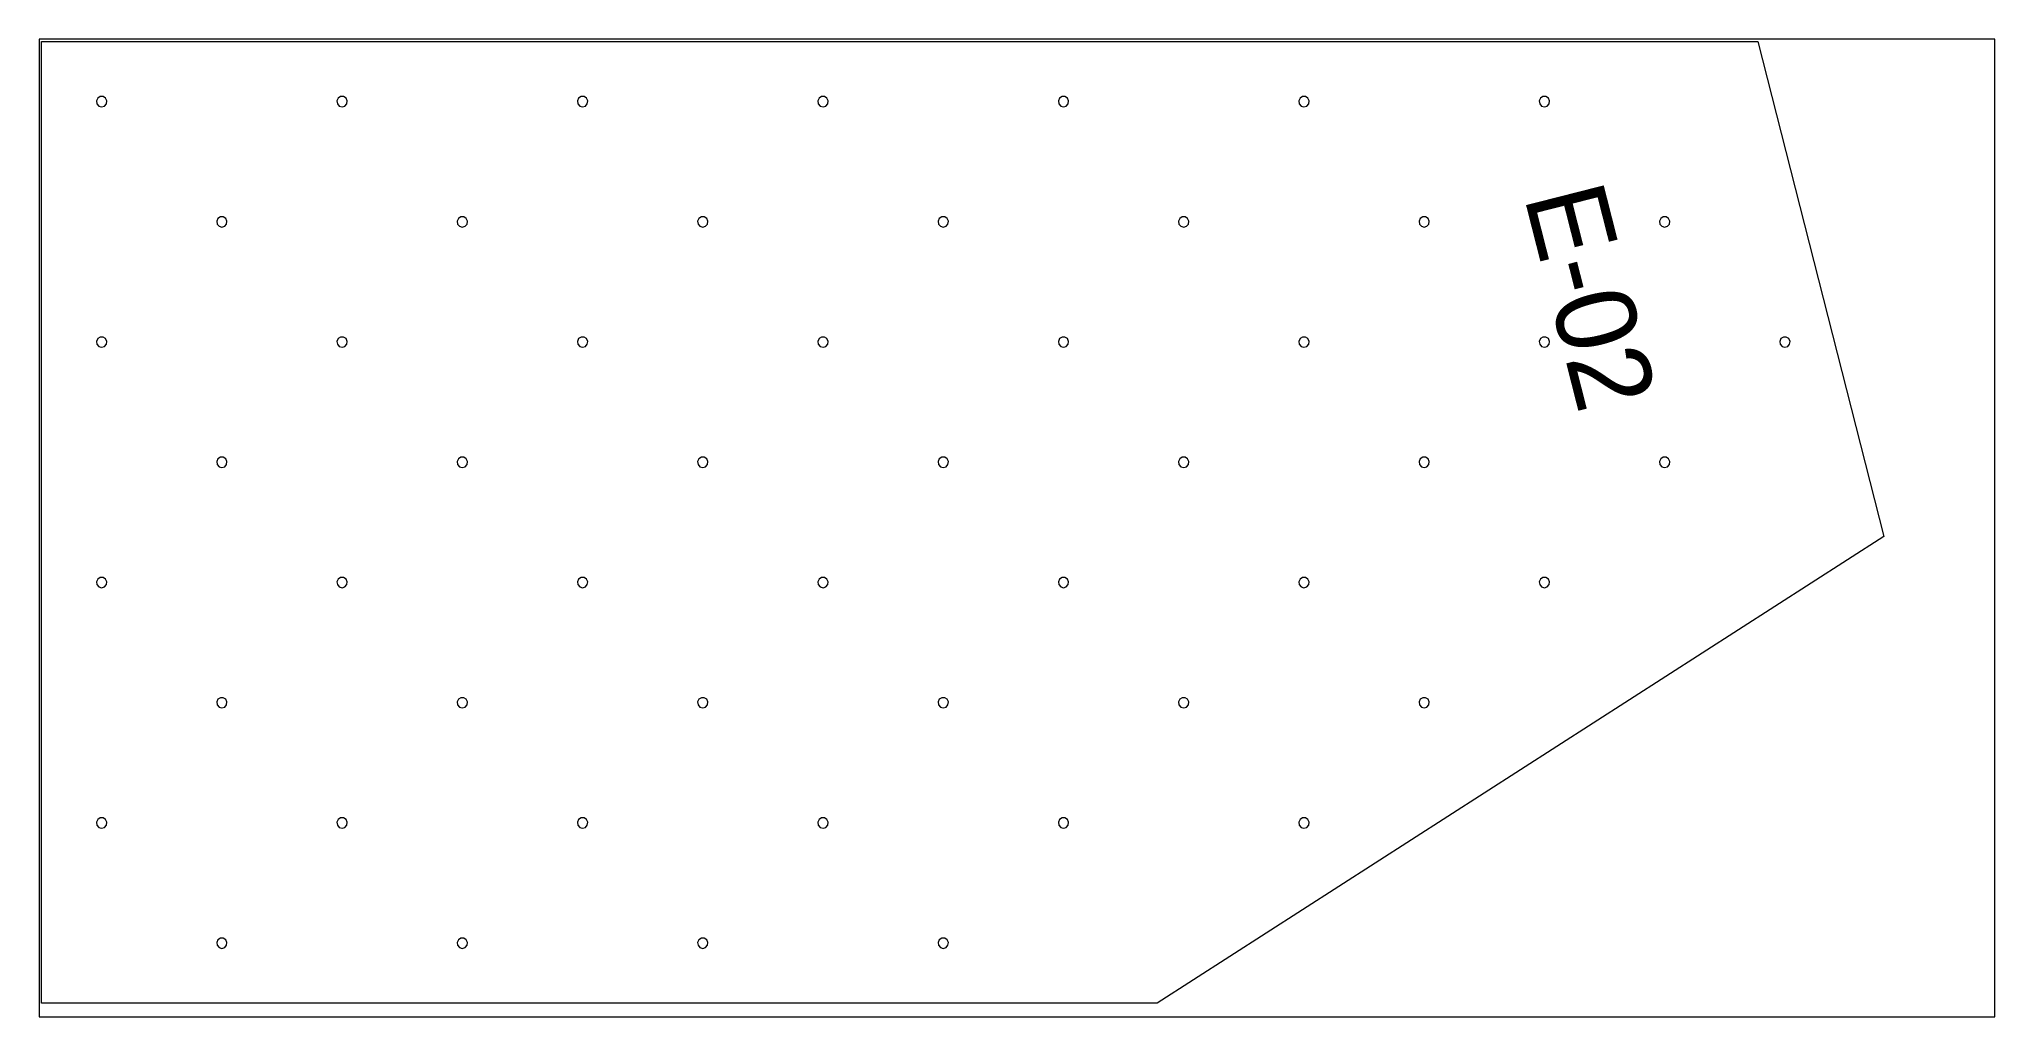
# Model space of a CAD drawing. Extents: x 0 to 287620, y 0 to 1220.
# Drawn here: x 76440 to 78880, y 0 to 1220 of the extents above; entities that cross this region are included whole.
import ezdxf

# ---------------------------------------------------------------- set-up
doc = ezdxf.new("R2010")
doc.units = 0
doc.header["$MEASUREMENT"] = 0
for name, color, linetype, lineweight in [('CUSTOM', 7, 'CONTINUOUS', 0), ('drilling', 7, 'CONTINUOUS', 0), ('FINAL', 7, 'CONTINUOUS', 0)]:
    doc.layers.add(name, color=color, linetype=linetype, lineweight=lineweight)

msp = doc.modelspace()

# ---------------------------------------------------------------- texts
at = {"layer": 'Final', "lineweight": 0}
msp.add_text('E-02', height=100, rotation=284.264, dxfattribs=at).set_placement((78292.4, 1023.5))

# ---------------------------------------------------------------- linework, layer by layer
at = {"layer": 'CUSTOM', "lineweight": 0}
msp.add_lwpolyline([(76440, 0), (78880, 0), (78880, 1220), (76440, 1220)], close=True, dxfattribs=at)
at = {"layer": 'drilling', "lineweight": 0}
for points in [[(76518, 1135.5), (76521.5, 1136.5), (76523.9, 1139.3), (76524.4, 1142.9), (76522.9, 1146.3), (76519.8, 1148.2), (76516.2, 1148.2), (76513.1, 1146.3), (76511.6, 1142.9), (76512.1, 1139.3), (76514.5, 1136.5)], [(76818, 1135.5), (76821.5, 1136.5), (76823.9, 1139.3), (76824.4, 1142.9), (76822.9, 1146.3), (76819.8, 1148.2), (76816.2, 1148.2), (76813.1, 1146.3), (76811.6, 1142.9), (76812.1, 1139.3), (76814.5, 1136.5)], [(77118, 1135.5), (77121.5, 1136.5), (77123.9, 1139.3), (77124.4, 1142.9), (77122.9, 1146.3), (77119.8, 1148.2), (77116.2, 1148.2), (77113.1, 1146.3), (77111.6, 1142.9), (77112.1, 1139.3), (77114.5, 1136.5)], [(77418, 1135.5), (77421.5, 1136.5), (77423.9, 1139.3), (77424.4, 1142.9), (77422.9, 1146.3), (77419.8, 1148.2), (77416.2, 1148.2), (77413.1, 1146.3), (77411.6, 1142.9), (77412.1, 1139.3), (77414.5, 1136.5)], [(77718, 1135.5), (77721.5, 1136.5), (77723.9, 1139.3), (77724.4, 1142.9), (77722.9, 1146.3), (77719.8, 1148.2), (77716.2, 1148.2), (77713.1, 1146.3), (77711.6, 1142.9), (77712.1, 1139.3), (77714.5, 1136.5)], [(78018, 1135.5), (78021.5, 1136.5), (78023.9, 1139.3), (78024.4, 1142.9), (78022.9, 1146.3), (78019.8, 1148.2), (78016.2, 1148.2), (78013.1, 1146.3), (78011.6, 1142.9), (78012.1, 1139.3), (78014.5, 1136.5)], [(78318, 1135.5), (78321.5, 1136.5), (78323.9, 1139.3), (78324.4, 1142.9), (78322.9, 1146.3), (78319.8, 1148.2), (78316.2, 1148.2), (78313.1, 1146.3), (78311.6, 1142.9), (78312.1, 1139.3), (78314.5, 1136.5)], [(76668, 985.5), (76671.5, 986.5), (76673.9, 989.3), (76674.4, 992.9), (76672.9, 996.3), (76669.8, 998.2), (76666.2, 998.2), (76663.1, 996.3), (76661.6, 992.9), (76662.1, 989.3), (76664.5, 986.5)], [(76968, 985.5), (76971.5, 986.5), (76973.9, 989.3), (76974.4, 992.9), (76972.9, 996.3), (76969.8, 998.2), (76966.2, 998.2), (76963.1, 996.3), (76961.6, 992.9), (76962.1, 989.3), (76964.5, 986.5)], [(77268, 985.5), (77271.5, 986.5), (77273.9, 989.3), (77274.4, 992.9), (77272.9, 996.3), (77269.8, 998.2), (77266.2, 998.2), (77263.1, 996.3), (77261.6, 992.9), (77262.1, 989.3), (77264.5, 986.5)], [(77568, 985.5), (77571.5, 986.5), (77573.9, 989.3), (77574.4, 992.9), (77572.9, 996.3), (77569.8, 998.2), (77566.2, 998.2), (77563.1, 996.3), (77561.6, 992.9), (77562.1, 989.3), (77564.5, 986.5)], [(77868, 985.5), (77871.5, 986.5), (77873.9, 989.3), (77874.4, 992.9), (77872.9, 996.3), (77869.8, 998.2), (77866.2, 998.2), (77863.1, 996.3), (77861.6, 992.9), (77862.1, 989.3), (77864.5, 986.5)], [(78168, 985.5), (78171.5, 986.5), (78173.9, 989.3), (78174.4, 992.9), (78172.9, 996.3), (78169.8, 998.2), (78166.2, 998.2), (78163.1, 996.3), (78161.6, 992.9), (78162.1, 989.3), (78164.5, 986.5)], [(78468, 985.5), (78471.5, 986.5), (78473.9, 989.3), (78474.4, 992.9), (78472.9, 996.3), (78469.8, 998.2), (78466.2, 998.2), (78463.1, 996.3), (78461.6, 992.9), (78462.1, 989.3), (78464.5, 986.5)], [(76518, 835.5), (76521.5, 836.5), (76523.9, 839.3), (76524.4, 842.9), (76522.9, 846.3), (76519.8, 848.2), (76516.2, 848.2), (76513.1, 846.3), (76511.6, 842.9), (76512.1, 839.3), (76514.5, 836.5)], [(76818, 835.5), (76821.5, 836.5), (76823.9, 839.3), (76824.4, 842.9), (76822.9, 846.3), (76819.8, 848.2), (76816.2, 848.2), (76813.1, 846.3), (76811.6, 842.9), (76812.1, 839.3), (76814.5, 836.5)], [(77118, 835.5), (77121.5, 836.5), (77123.9, 839.3), (77124.4, 842.9), (77122.9, 846.3), (77119.8, 848.2), (77116.2, 848.2), (77113.1, 846.3), (77111.6, 842.9), (77112.1, 839.3), (77114.5, 836.5)], [(77418, 835.5), (77421.5, 836.5), (77423.9, 839.3), (77424.4, 842.9), (77422.9, 846.3), (77419.8, 848.2), (77416.2, 848.2), (77413.1, 846.3), (77411.6, 842.9), (77412.1, 839.3), (77414.5, 836.5)], [(77718, 835.5), (77721.5, 836.5), (77723.9, 839.3), (77724.4, 842.9), (77722.9, 846.3), (77719.8, 848.2), (77716.2, 848.2), (77713.1, 846.3), (77711.6, 842.9), (77712.1, 839.3), (77714.5, 836.5)], [(78018, 835.5), (78021.5, 836.5), (78023.9, 839.3), (78024.4, 842.9), (78022.9, 846.3), (78019.8, 848.2), (78016.2, 848.2), (78013.1, 846.3), (78011.6, 842.9), (78012.1, 839.3), (78014.5, 836.5)], [(78318, 835.5), (78321.5, 836.5), (78323.9, 839.3), (78324.4, 842.9), (78322.9, 846.3), (78319.8, 848.2), (78316.2, 848.2), (78313.1, 846.3), (78311.6, 842.9), (78312.1, 839.3), (78314.5, 836.5)], [(78618, 835.5), (78621.5, 836.5), (78623.9, 839.3), (78624.4, 842.9), (78622.9, 846.3), (78619.8, 848.2), (78616.2, 848.2), (78613.1, 846.3), (78611.6, 842.9), (78612.1, 839.3), (78614.5, 836.5)], [(76668, 685.5), (76671.5, 686.5), (76673.9, 689.3), (76674.4, 692.9), (76672.9, 696.3), (76669.8, 698.2), (76666.2, 698.2), (76663.1, 696.3), (76661.6, 692.9), (76662.1, 689.3), (76664.5, 686.5)], [(76968, 685.5), (76971.5, 686.5), (76973.9, 689.3), (76974.4, 692.9), (76972.9, 696.3), (76969.8, 698.2), (76966.2, 698.2), (76963.1, 696.3), (76961.6, 692.9), (76962.1, 689.3), (76964.5, 686.5)], [(77268, 685.5), (77271.5, 686.5), (77273.9, 689.3), (77274.4, 692.9), (77272.9, 696.3), (77269.8, 698.2), (77266.2, 698.2), (77263.1, 696.3), (77261.6, 692.9), (77262.1, 689.3), (77264.5, 686.5)], [(77568, 685.5), (77571.5, 686.5), (77573.9, 689.3), (77574.4, 692.9), (77572.9, 696.3), (77569.8, 698.2), (77566.2, 698.2), (77563.1, 696.3), (77561.6, 692.9), (77562.1, 689.3), (77564.5, 686.5)], [(77868, 685.5), (77871.5, 686.5), (77873.9, 689.3), (77874.4, 692.9), (77872.9, 696.3), (77869.8, 698.2), (77866.2, 698.2), (77863.1, 696.3), (77861.6, 692.9), (77862.1, 689.3), (77864.5, 686.5)], [(78168, 685.5), (78171.5, 686.5), (78173.9, 689.3), (78174.4, 692.9), (78172.9, 696.3), (78169.8, 698.2), (78166.2, 698.2), (78163.1, 696.3), (78161.6, 692.9), (78162.1, 689.3), (78164.5, 686.5)], [(78468, 685.5), (78471.5, 686.5), (78473.9, 689.3), (78474.4, 692.9), (78472.9, 696.3), (78469.8, 698.2), (78466.2, 698.2), (78463.1, 696.3), (78461.6, 692.9), (78462.1, 689.3), (78464.5, 686.5)], [(76518, 535.5), (76521.5, 536.5), (76523.9, 539.3), (76524.4, 542.9), (76522.9, 546.3), (76519.8, 548.2), (76516.2, 548.2), (76513.1, 546.3), (76511.6, 542.9), (76512.1, 539.3), (76514.5, 536.5)], [(76818, 535.5), (76821.5, 536.5), (76823.9, 539.3), (76824.4, 542.9), (76822.9, 546.3), (76819.8, 548.2), (76816.2, 548.2), (76813.1, 546.3), (76811.6, 542.9), (76812.1, 539.3), (76814.5, 536.5)], [(77118, 535.5), (77121.5, 536.5), (77123.9, 539.3), (77124.4, 542.9), (77122.9, 546.3), (77119.8, 548.2), (77116.2, 548.2), (77113.1, 546.3), (77111.6, 542.9), (77112.1, 539.3), (77114.5, 536.5)], [(77418, 535.5), (77421.5, 536.5), (77423.9, 539.3), (77424.4, 542.9), (77422.9, 546.3), (77419.8, 548.2), (77416.2, 548.2), (77413.1, 546.3), (77411.6, 542.9), (77412.1, 539.3), (77414.5, 536.5)], [(77718, 535.5), (77721.5, 536.5), (77723.9, 539.3), (77724.4, 542.9), (77722.9, 546.3), (77719.8, 548.2), (77716.2, 548.2), (77713.1, 546.3), (77711.6, 542.9), (77712.1, 539.3), (77714.5, 536.5)], [(78018, 535.5), (78021.5, 536.5), (78023.9, 539.3), (78024.4, 542.9), (78022.9, 546.3), (78019.8, 548.2), (78016.2, 548.2), (78013.1, 546.3), (78011.6, 542.9), (78012.1, 539.3), (78014.5, 536.5)], [(78318, 535.5), (78321.5, 536.5), (78323.9, 539.3), (78324.4, 542.9), (78322.9, 546.3), (78319.8, 548.2), (78316.2, 548.2), (78313.1, 546.3), (78311.6, 542.9), (78312.1, 539.3), (78314.5, 536.5)], [(76668, 385.5), (76671.5, 386.5), (76673.9, 389.3), (76674.4, 392.9), (76672.9, 396.3), (76669.8, 398.2), (76666.2, 398.2), (76663.1, 396.3), (76661.6, 392.9), (76662.1, 389.3), (76664.5, 386.5)], [(76968, 385.5), (76971.5, 386.5), (76973.9, 389.3), (76974.4, 392.9), (76972.9, 396.3), (76969.8, 398.2), (76966.2, 398.2), (76963.1, 396.3), (76961.6, 392.9), (76962.1, 389.3), (76964.5, 386.5)], [(77268, 385.5), (77271.5, 386.5), (77273.9, 389.3), (77274.4, 392.9), (77272.9, 396.3), (77269.8, 398.2), (77266.2, 398.2), (77263.1, 396.3), (77261.6, 392.9), (77262.1, 389.3), (77264.5, 386.5)], [(77568, 385.5), (77571.5, 386.5), (77573.9, 389.3), (77574.4, 392.9), (77572.9, 396.3), (77569.8, 398.2), (77566.2, 398.2), (77563.1, 396.3), (77561.6, 392.9), (77562.1, 389.3), (77564.5, 386.5)], [(77868, 385.5), (77871.5, 386.5), (77873.9, 389.3), (77874.4, 392.9), (77872.9, 396.3), (77869.8, 398.2), (77866.2, 398.2), (77863.1, 396.3), (77861.6, 392.9), (77862.1, 389.3), (77864.5, 386.5)], [(78168, 385.5), (78171.5, 386.5), (78173.9, 389.3), (78174.4, 392.9), (78172.9, 396.3), (78169.8, 398.2), (78166.2, 398.2), (78163.1, 396.3), (78161.6, 392.9), (78162.1, 389.3), (78164.5, 386.5)], [(76518, 235.5), (76521.5, 236.5), (76523.9, 239.3), (76524.4, 242.9), (76522.9, 246.3), (76519.8, 248.2), (76516.2, 248.2), (76513.1, 246.3), (76511.6, 242.9), (76512.1, 239.3), (76514.5, 236.5)], [(76818, 235.5), (76821.5, 236.5), (76823.9, 239.3), (76824.4, 242.9), (76822.9, 246.3), (76819.8, 248.2), (76816.2, 248.2), (76813.1, 246.3), (76811.6, 242.9), (76812.1, 239.3), (76814.5, 236.5)], [(77118, 235.5), (77121.5, 236.5), (77123.9, 239.3), (77124.4, 242.9), (77122.9, 246.3), (77119.8, 248.2), (77116.2, 248.2), (77113.1, 246.3), (77111.6, 242.9), (77112.1, 239.3), (77114.5, 236.5)], [(77418, 235.5), (77421.5, 236.5), (77423.9, 239.3), (77424.4, 242.9), (77422.9, 246.3), (77419.8, 248.2), (77416.2, 248.2), (77413.1, 246.3), (77411.6, 242.9), (77412.1, 239.3), (77414.5, 236.5)], [(77718, 235.5), (77721.5, 236.5), (77723.9, 239.3), (77724.4, 242.9), (77722.9, 246.3), (77719.8, 248.2), (77716.2, 248.2), (77713.1, 246.3), (77711.6, 242.9), (77712.1, 239.3), (77714.5, 236.5)], [(78018, 235.5), (78021.5, 236.5), (78023.9, 239.3), (78024.4, 242.9), (78022.9, 246.3), (78019.8, 248.2), (78016.2, 248.2), (78013.1, 246.3), (78011.6, 242.9), (78012.1, 239.3), (78014.5, 236.5)], [(76668, 85.5), (76671.5, 86.5), (76673.9, 89.3), (76674.4, 92.9), (76672.9, 96.3), (76669.8, 98.2), (76666.2, 98.2), (76663.1, 96.3), (76661.6, 92.9), (76662.1, 89.3), (76664.5, 86.5)], [(76968, 85.5), (76971.5, 86.5), (76973.9, 89.3), (76974.4, 92.9), (76972.9, 96.3), (76969.8, 98.2), (76966.2, 98.2), (76963.1, 96.3), (76961.6, 92.9), (76962.1, 89.3), (76964.5, 86.5)], [(77268, 85.5), (77271.5, 86.5), (77273.9, 89.3), (77274.4, 92.9), (77272.9, 96.3), (77269.8, 98.2), (77266.2, 98.2), (77263.1, 96.3), (77261.6, 92.9), (77262.1, 89.3), (77264.5, 86.5)], [(77568, 85.5), (77571.5, 86.5), (77573.9, 89.3), (77574.4, 92.9), (77572.9, 96.3), (77569.8, 98.2), (77566.2, 98.2), (77563.1, 96.3), (77561.6, 92.9), (77562.1, 89.3), (77564.5, 86.5)]]:
    msp.add_lwpolyline(points, close=True, dxfattribs=at)
at = {"layer": 'Final', "lineweight": 0}
msp.add_lwpolyline([(78584.3, 1217), (78741.3, 599.6), (77835, 17), (76443, 17), (76443, 1217)], close=True, dxfattribs=at)

msp.set_redraw_order([(e.dxf.handle, doc.entitydb.next_handle()) for e in msp.query("TEXT MTEXT ATTDEF DIMENSION ARC_DIMENSION")])  # texts and dimensions are drawn at this point

doc.saveas('drawing.dxf')
